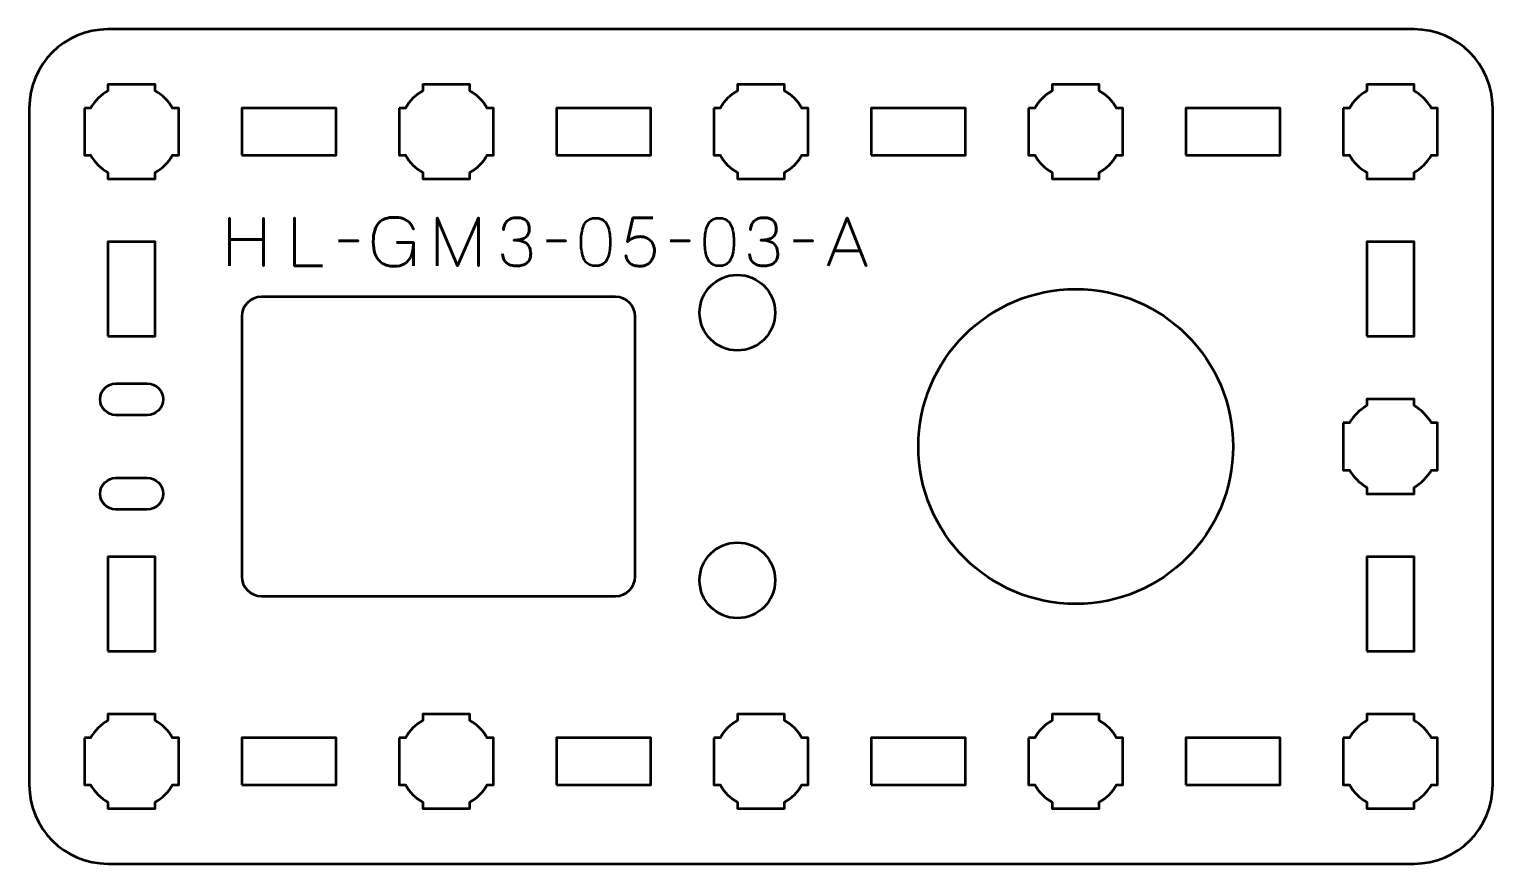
# Model space of a CAD drawing. Header units: centimetres. Extents: x -15.15 to -5.85, y -17.5 to -12.2.
import ezdxf

# ---------------------------------------------------------------- set-up
doc = ezdxf.new("R2010")
doc.units = ezdxf.units.CM
doc.header["$MEASUREMENT"] = 0
doc.layers.add('Layer 1', color=7, linetype='Continuous')

msp = doc.modelspace()

# ---------------------------------------------------------------- linework, layer by layer
at = {"layer": 'Layer 1', "lineweight": 53}
for points in [[(-13.8, -12.99998), (-13.2, -12.99998), (-13.2, -12.69998), (-13.8, -12.69998), (-13.8, -12.99998)], [(-11.8, -12.99998), (-11.2, -12.99998), (-11.2, -12.69998), (-11.8, -12.69998), (-11.8, -12.99998)], [(-9.8, -12.99998), (-9.2, -12.99998), (-9.2, -12.69998), (-9.8, -12.69998), (-9.8, -12.99998)], [(-7.8, -12.99998), (-7.2, -12.99998), (-7.2, -12.69998), (-7.8, -12.69998), (-7.8, -12.99998)], [(-14.65, -14.14998), (-14.35, -14.14998), (-14.35, -13.54998), (-14.65, -13.54998), (-14.65, -14.14998)], [(-6.65, -14.14998), (-6.35, -14.14998), (-6.35, -13.54998), (-6.65, -13.54998), (-6.65, -14.14998)], [(-14.65, -16.14998), (-14.35, -16.14998), (-14.35, -15.54998), (-14.65, -15.54998), (-14.65, -16.14998)], [(-6.65, -16.14998), (-6.35, -16.14998), (-6.35, -15.54998), (-6.65, -15.54998), (-6.65, -16.14998)], [(-13.8, -16.99998), (-13.2, -16.99998), (-13.2, -16.69998), (-13.8, -16.69998), (-13.8, -16.99998)], [(-11.8, -16.99998), (-11.2, -16.99998), (-11.2, -16.69998), (-11.8, -16.69998), (-11.8, -16.99998)], [(-9.8, -16.99998), (-9.2, -16.99998), (-9.2, -16.69998), (-9.8, -16.69998), (-9.8, -16.99998)], [(-7.8, -16.99998), (-7.2, -16.99998), (-7.2, -16.69998), (-7.8, -16.69998), (-7.8, -16.99998)]]:
    msp.add_lwpolyline(points, close=True, dxfattribs=at)
for centre, major_axis in [((-10.65004, -13.99998), (0, 0.24)), ((-8.5, -14.84998), (0, 1)), ((-10.65004, -15.69998), (0, 0.24))]:
    msp.add_ellipse(centre, major_axis=major_axis, ratio=1, dxfattribs=at)
for points, knots in [([(-15.15, -16.99998), (-15.15, -16.99998), (-15.15, -12.69998), (-15.15, -12.69998), (-15.15, -12.69998), (-15.15, -12.42389), (-14.92609, -12.19998), (-14.65, -12.19998), (-14.65, -12.19998), (-14.65, -12.19998), (-6.35, -12.19998), (-6.35, -12.19998), (-6.35, -12.19998), (-6.07391, -12.19998), (-5.85, -12.42389), (-5.85, -12.69998), (-5.85, -12.69998), (-5.85, -12.69998), (-5.85, -16.99998), (-5.85, -16.99998), (-5.85, -16.99998), (-5.85, -17.27607), (-6.07391, -17.49998), (-6.35, -17.49998), (-6.35, -17.49998), (-6.35, -17.49998), (-14.65, -17.49998), (-14.65, -17.49998), (-14.65, -17.49998), (-14.92609, -17.49998), (-15.15, -17.27607), (-15.15, -16.99998)], [0, 0, 0, 0, 0.125, 0.125, 0.125, 0.125, 0.25, 0.25, 0.25, 0.25, 0.375, 0.375, 0.375, 0.375, 0.5, 0.5, 0.5, 0.5, 0.625, 0.625, 0.625, 0.625, 0.75, 0.75, 0.75, 0.75, 0.875, 0.875, 0.875, 0.875, 1, 1, 1, 1]), ([(-14.8, -12.69998), (-14.8, -12.69998), (-14.75985, -12.69998), (-14.75985, -12.69998), (-14.75985, -12.69998), (-14.7335, -12.65445), (-14.69553, -12.61648), (-14.65, -12.59013), (-14.65, -12.59013), (-14.65, -12.59013), (-14.65, -12.54998), (-14.65, -12.54998), (-14.65, -12.54998), (-14.65, -12.54998), (-14.5, -12.54998), (-14.5, -12.54998), (-14.5, -12.54998), (-14.5, -12.54998), (-14.35, -12.54998), (-14.35, -12.54998), (-14.35, -12.54998), (-14.35, -12.54998), (-14.35, -12.59013), (-14.35, -12.59013), (-14.35, -12.59013), (-14.30447, -12.61648), (-14.2665, -12.65445), (-14.24015, -12.69998), (-14.24015, -12.69998), (-14.24015, -12.69998), (-14.2, -12.69998), (-14.2, -12.69998), (-14.2, -12.69998), (-14.2, -12.69998), (-14.2, -12.84998), (-14.2, -12.84998), (-14.2, -12.84998), (-14.2, -12.84998), (-14.2, -12.99998), (-14.2, -12.99998), (-14.2, -12.99998), (-14.2, -12.99998), (-14.24015, -12.99998), (-14.24015, -12.99998), (-14.24015, -12.99998), (-14.2665, -13.04551), (-14.30447, -13.08348), (-14.35, -13.10983), (-14.35, -13.10983), (-14.35, -13.10983), (-14.35, -13.14998), (-14.35, -13.14998), (-14.35, -13.14998), (-14.35, -13.14998), (-14.5, -13.14998), (-14.5, -13.14998), (-14.5, -13.14998), (-14.5, -13.14998), (-14.65, -13.14998), (-14.65, -13.14998), (-14.65, -13.14998), (-14.65, -13.14998), (-14.65, -13.10983), (-14.65, -13.10983), (-14.65, -13.10983), (-14.69553, -13.08348), (-14.7335, -13.04551), (-14.75985, -12.99998), (-14.75985, -12.99998), (-14.75985, -12.99998), (-14.8, -12.99998), (-14.8, -12.99998), (-14.8, -12.99998), (-14.8, -12.99998), (-14.8, -12.84998), (-14.8, -12.84998), (-14.8, -12.84998), (-14.8, -12.84998), (-14.8, -12.69998), (-14.8, -12.69998)], [0, 0, 0, 0, 0.05, 0.05, 0.05, 0.05, 0.1, 0.1, 0.1, 0.1, 0.15, 0.15, 0.15, 0.15, 0.2, 0.2, 0.2, 0.2, 0.25, 0.25, 0.25, 0.25, 0.3, 0.3, 0.3, 0.3, 0.35, 0.35, 0.35, 0.35, 0.4, 0.4, 0.4, 0.4, 0.45, 0.45, 0.45, 0.45, 0.5, 0.5, 0.5, 0.5, 0.55, 0.55, 0.55, 0.55, 0.6, 0.6, 0.6, 0.6, 0.65, 0.65, 0.65, 0.65, 0.7, 0.7, 0.7, 0.7, 0.75, 0.75, 0.75, 0.75, 0.8, 0.8, 0.8, 0.8, 0.85, 0.85, 0.85, 0.85, 0.9, 0.9, 0.9, 0.9, 0.95, 0.95, 0.95, 0.95, 1, 1, 1, 1]), ([(-12.8, -12.69998), (-12.8, -12.69998), (-12.75985, -12.69998), (-12.75985, -12.69998), (-12.75985, -12.69998), (-12.7335, -12.65445), (-12.69553, -12.61648), (-12.65, -12.59013), (-12.65, -12.59013), (-12.65, -12.59013), (-12.65, -12.54998), (-12.65, -12.54998), (-12.65, -12.54998), (-12.65, -12.54998), (-12.5, -12.54998), (-12.5, -12.54998), (-12.5, -12.54998), (-12.5, -12.54998), (-12.35, -12.54998), (-12.35, -12.54998), (-12.35, -12.54998), (-12.35, -12.54998), (-12.35, -12.59013), (-12.35, -12.59013), (-12.35, -12.59013), (-12.30447, -12.61648), (-12.2665, -12.65445), (-12.24015, -12.69998), (-12.24015, -12.69998), (-12.24015, -12.69998), (-12.2, -12.69998), (-12.2, -12.69998), (-12.2, -12.69998), (-12.2, -12.69998), (-12.2, -12.84998), (-12.2, -12.84998), (-12.2, -12.84998), (-12.2, -12.84998), (-12.2, -12.99998), (-12.2, -12.99998), (-12.2, -12.99998), (-12.2, -12.99998), (-12.24015, -12.99998), (-12.24015, -12.99998), (-12.24015, -12.99998), (-12.2665, -13.04551), (-12.30447, -13.08348), (-12.35, -13.10983), (-12.35, -13.10983), (-12.35, -13.10983), (-12.35, -13.14998), (-12.35, -13.14998), (-12.35, -13.14998), (-12.35, -13.14998), (-12.5, -13.14998), (-12.5, -13.14998), (-12.5, -13.14998), (-12.5, -13.14998), (-12.65, -13.14998), (-12.65, -13.14998), (-12.65, -13.14998), (-12.65, -13.14998), (-12.65, -13.10983), (-12.65, -13.10983), (-12.65, -13.10983), (-12.69553, -13.08348), (-12.7335, -13.04551), (-12.75985, -12.99998), (-12.75985, -12.99998), (-12.75985, -12.99998), (-12.8, -12.99998), (-12.8, -12.99998), (-12.8, -12.99998), (-12.8, -12.99998), (-12.8, -12.84998), (-12.8, -12.84998), (-12.8, -12.84998), (-12.8, -12.84998), (-12.8, -12.69998), (-12.8, -12.69998)], [0, 0, 0, 0, 0.05, 0.05, 0.05, 0.05, 0.1, 0.1, 0.1, 0.1, 0.15, 0.15, 0.15, 0.15, 0.2, 0.2, 0.2, 0.2, 0.25, 0.25, 0.25, 0.25, 0.3, 0.3, 0.3, 0.3, 0.35, 0.35, 0.35, 0.35, 0.4, 0.4, 0.4, 0.4, 0.45, 0.45, 0.45, 0.45, 0.5, 0.5, 0.5, 0.5, 0.55, 0.55, 0.55, 0.55, 0.6, 0.6, 0.6, 0.6, 0.65, 0.65, 0.65, 0.65, 0.7, 0.7, 0.7, 0.7, 0.75, 0.75, 0.75, 0.75, 0.8, 0.8, 0.8, 0.8, 0.85, 0.85, 0.85, 0.85, 0.9, 0.9, 0.9, 0.9, 0.95, 0.95, 0.95, 0.95, 1, 1, 1, 1]), ([(-10.8, -12.69998), (-10.8, -12.69998), (-10.75985, -12.69998), (-10.75985, -12.69998), (-10.75985, -12.69998), (-10.7335, -12.65445), (-10.69553, -12.61648), (-10.65, -12.59013), (-10.65, -12.59013), (-10.65, -12.59013), (-10.65, -12.54998), (-10.65, -12.54998), (-10.65, -12.54998), (-10.65, -12.54998), (-10.5, -12.54998), (-10.5, -12.54998), (-10.5, -12.54998), (-10.5, -12.54998), (-10.35, -12.54998), (-10.35, -12.54998), (-10.35, -12.54998), (-10.35, -12.54998), (-10.35, -12.59013), (-10.35, -12.59013), (-10.35, -12.59013), (-10.30447, -12.61648), (-10.2665, -12.65445), (-10.24015, -12.69998), (-10.24015, -12.69998), (-10.24015, -12.69998), (-10.2, -12.69998), (-10.2, -12.69998), (-10.2, -12.69998), (-10.2, -12.69998), (-10.2, -12.84998), (-10.2, -12.84998), (-10.2, -12.84998), (-10.2, -12.84998), (-10.2, -12.99998), (-10.2, -12.99998), (-10.2, -12.99998), (-10.2, -12.99998), (-10.24015, -12.99998), (-10.24015, -12.99998), (-10.24015, -12.99998), (-10.2665, -13.04551), (-10.30447, -13.08348), (-10.35, -13.10983), (-10.35, -13.10983), (-10.35, -13.10983), (-10.35, -13.14998), (-10.35, -13.14998), (-10.35, -13.14998), (-10.35, -13.14998), (-10.5, -13.14998), (-10.5, -13.14998), (-10.5, -13.14998), (-10.5, -13.14998), (-10.65, -13.14998), (-10.65, -13.14998), (-10.65, -13.14998), (-10.65, -13.14998), (-10.65, -13.10983), (-10.65, -13.10983), (-10.65, -13.10983), (-10.69553, -13.08348), (-10.7335, -13.04551), (-10.75985, -12.99998), (-10.75985, -12.99998), (-10.75985, -12.99998), (-10.8, -12.99998), (-10.8, -12.99998), (-10.8, -12.99998), (-10.8, -12.99998), (-10.8, -12.84998), (-10.8, -12.84998), (-10.8, -12.84998), (-10.8, -12.84998), (-10.8, -12.69998), (-10.8, -12.69998)], [0, 0, 0, 0, 0.05, 0.05, 0.05, 0.05, 0.1, 0.1, 0.1, 0.1, 0.15, 0.15, 0.15, 0.15, 0.2, 0.2, 0.2, 0.2, 0.25, 0.25, 0.25, 0.25, 0.3, 0.3, 0.3, 0.3, 0.35, 0.35, 0.35, 0.35, 0.4, 0.4, 0.4, 0.4, 0.45, 0.45, 0.45, 0.45, 0.5, 0.5, 0.5, 0.5, 0.55, 0.55, 0.55, 0.55, 0.6, 0.6, 0.6, 0.6, 0.65, 0.65, 0.65, 0.65, 0.7, 0.7, 0.7, 0.7, 0.75, 0.75, 0.75, 0.75, 0.8, 0.8, 0.8, 0.8, 0.85, 0.85, 0.85, 0.85, 0.9, 0.9, 0.9, 0.9, 0.95, 0.95, 0.95, 0.95, 1, 1, 1, 1]), ([(-8.8, -12.69998), (-8.8, -12.69998), (-8.75985, -12.69998), (-8.75985, -12.69998), (-8.75985, -12.69998), (-8.7335, -12.65445), (-8.69553, -12.61648), (-8.65, -12.59013), (-8.65, -12.59013), (-8.65, -12.59013), (-8.65, -12.54998), (-8.65, -12.54998), (-8.65, -12.54998), (-8.65, -12.54998), (-8.5, -12.54998), (-8.5, -12.54998), (-8.5, -12.54998), (-8.5, -12.54998), (-8.35, -12.54998), (-8.35, -12.54998), (-8.35, -12.54998), (-8.35, -12.54998), (-8.35, -12.59013), (-8.35, -12.59013), (-8.35, -12.59013), (-8.30447, -12.61648), (-8.2665, -12.65445), (-8.24015, -12.69998), (-8.24015, -12.69998), (-8.24015, -12.69998), (-8.2, -12.69998), (-8.2, -12.69998), (-8.2, -12.69998), (-8.2, -12.69998), (-8.2, -12.84998), (-8.2, -12.84998), (-8.2, -12.84998), (-8.2, -12.84998), (-8.2, -12.99998), (-8.2, -12.99998), (-8.2, -12.99998), (-8.2, -12.99998), (-8.24015, -12.99998), (-8.24015, -12.99998), (-8.24015, -12.99998), (-8.2665, -13.04551), (-8.30447, -13.08348), (-8.35, -13.10983), (-8.35, -13.10983), (-8.35, -13.10983), (-8.35, -13.14998), (-8.35, -13.14998), (-8.35, -13.14998), (-8.35, -13.14998), (-8.5, -13.14998), (-8.5, -13.14998), (-8.5, -13.14998), (-8.5, -13.14998), (-8.65, -13.14998), (-8.65, -13.14998), (-8.65, -13.14998), (-8.65, -13.14998), (-8.65, -13.10983), (-8.65, -13.10983), (-8.65, -13.10983), (-8.69553, -13.08348), (-8.7335, -13.04551), (-8.75985, -12.99998), (-8.75985, -12.99998), (-8.75985, -12.99998), (-8.8, -12.99998), (-8.8, -12.99998), (-8.8, -12.99998), (-8.8, -12.99998), (-8.8, -12.84998), (-8.8, -12.84998), (-8.8, -12.84998), (-8.8, -12.84998), (-8.8, -12.69998), (-8.8, -12.69998)], [0, 0, 0, 0, 0.05, 0.05, 0.05, 0.05, 0.1, 0.1, 0.1, 0.1, 0.15, 0.15, 0.15, 0.15, 0.2, 0.2, 0.2, 0.2, 0.25, 0.25, 0.25, 0.25, 0.3, 0.3, 0.3, 0.3, 0.35, 0.35, 0.35, 0.35, 0.4, 0.4, 0.4, 0.4, 0.45, 0.45, 0.45, 0.45, 0.5, 0.5, 0.5, 0.5, 0.55, 0.55, 0.55, 0.55, 0.6, 0.6, 0.6, 0.6, 0.65, 0.65, 0.65, 0.65, 0.7, 0.7, 0.7, 0.7, 0.75, 0.75, 0.75, 0.75, 0.8, 0.8, 0.8, 0.8, 0.85, 0.85, 0.85, 0.85, 0.9, 0.9, 0.9, 0.9, 0.95, 0.95, 0.95, 0.95, 1, 1, 1, 1]), ([(-6.8, -12.69998), (-6.8, -12.69998), (-6.75985, -12.69998), (-6.75985, -12.69998), (-6.75985, -12.69998), (-6.7335, -12.65445), (-6.69553, -12.61648), (-6.65, -12.59013), (-6.65, -12.59013), (-6.65, -12.59013), (-6.65, -12.54998), (-6.65, -12.54998), (-6.65, -12.54998), (-6.65, -12.54998), (-6.5, -12.54998), (-6.5, -12.54998), (-6.5, -12.54998), (-6.5, -12.54998), (-6.35, -12.54998), (-6.35, -12.54998), (-6.35, -12.54998), (-6.35, -12.54998), (-6.35, -12.59013), (-6.35, -12.59013), (-6.35, -12.59013), (-6.30447, -12.61648), (-6.2665, -12.65445), (-6.24015, -12.69998), (-6.24015, -12.69998), (-6.24015, -12.69998), (-6.2, -12.69998), (-6.2, -12.69998), (-6.2, -12.69998), (-6.2, -12.69998), (-6.2, -12.84998), (-6.2, -12.84998), (-6.2, -12.84998), (-6.2, -12.84998), (-6.2, -12.99998), (-6.2, -12.99998), (-6.2, -12.99998), (-6.2, -12.99998), (-6.24015, -12.99998), (-6.24015, -12.99998), (-6.24015, -12.99998), (-6.2665, -13.04551), (-6.30447, -13.08348), (-6.35, -13.10983), (-6.35, -13.10983), (-6.35, -13.10983), (-6.35, -13.14998), (-6.35, -13.14998), (-6.35, -13.14998), (-6.35, -13.14998), (-6.5, -13.14998), (-6.5, -13.14998), (-6.5, -13.14998), (-6.5, -13.14998), (-6.65, -13.14998), (-6.65, -13.14998), (-6.65, -13.14998), (-6.65, -13.14998), (-6.65, -13.10983), (-6.65, -13.10983), (-6.65, -13.10983), (-6.69553, -13.08348), (-6.7335, -13.04551), (-6.75985, -12.99998), (-6.75985, -12.99998), (-6.75985, -12.99998), (-6.8, -12.99998), (-6.8, -12.99998), (-6.8, -12.99998), (-6.8, -12.99998), (-6.8, -12.84998), (-6.8, -12.84998), (-6.8, -12.84998), (-6.8, -12.84998), (-6.8, -12.69998), (-6.8, -12.69998)], [0, 0, 0, 0, 0.05, 0.05, 0.05, 0.05, 0.1, 0.1, 0.1, 0.1, 0.15, 0.15, 0.15, 0.15, 0.2, 0.2, 0.2, 0.2, 0.25, 0.25, 0.25, 0.25, 0.3, 0.3, 0.3, 0.3, 0.35, 0.35, 0.35, 0.35, 0.4, 0.4, 0.4, 0.4, 0.45, 0.45, 0.45, 0.45, 0.5, 0.5, 0.5, 0.5, 0.55, 0.55, 0.55, 0.55, 0.6, 0.6, 0.6, 0.6, 0.65, 0.65, 0.65, 0.65, 0.7, 0.7, 0.7, 0.7, 0.75, 0.75, 0.75, 0.75, 0.8, 0.8, 0.8, 0.8, 0.85, 0.85, 0.85, 0.85, 0.9, 0.9, 0.9, 0.9, 0.95, 0.95, 0.95, 0.95, 1, 1, 1, 1]), ([(-13.8, -15.67498), (-13.8, -15.67498), (-13.8, -14.02498), (-13.8, -14.02498), (-13.8, -14.02498), (-13.8, -13.95596), (-13.74402, -13.89998), (-13.675, -13.89998), (-13.675, -13.89998), (-13.675, -13.89998), (-11.425, -13.89998), (-11.425, -13.89998), (-11.425, -13.89998), (-11.35598, -13.89998), (-11.3, -13.95596), (-11.3, -14.02498), (-11.3, -14.02498), (-11.3, -14.02498), (-11.3, -15.67498), (-11.3, -15.67498), (-11.3, -15.67498), (-11.3, -15.744), (-11.35598, -15.79998), (-11.425, -15.79998), (-11.425, -15.79998), (-11.425, -15.79998), (-13.675, -15.79998), (-13.675, -15.79998), (-13.675, -15.79998), (-13.74402, -15.79998), (-13.8, -15.744), (-13.8, -15.67498)], [0, 0, 0, 0, 0.125, 0.125, 0.125, 0.125, 0.25, 0.25, 0.25, 0.25, 0.375, 0.375, 0.375, 0.375, 0.5, 0.5, 0.5, 0.5, 0.625, 0.625, 0.625, 0.625, 0.75, 0.75, 0.75, 0.75, 0.875, 0.875, 0.875, 0.875, 1, 1, 1, 1]), ([(-14.4, -14.64998), (-14.34478, -14.64998), (-14.3, -14.6052), (-14.3, -14.54999), (-14.3, -14.54999), (-14.3, -14.49477), (-14.34478, -14.44998), (-14.4, -14.44998), (-14.4, -14.44998), (-14.4, -14.44998), (-14.6, -14.44998), (-14.6, -14.44998), (-14.6, -14.44998), (-14.65521, -14.44998), (-14.7, -14.49477), (-14.7, -14.54999), (-14.7, -14.54999), (-14.7, -14.6052), (-14.65521, -14.64998), (-14.6, -14.64998), (-14.6, -14.64998), (-14.6, -14.64998), (-14.4, -14.64998), (-14.4, -14.64998)], [0, 0, 0, 0, 0.1666667, 0.1666667, 0.1666667, 0.1666667, 0.3333333, 0.3333333, 0.3333333, 0.3333333, 0.5, 0.5, 0.5, 0.5, 0.6666667, 0.6666667, 0.6666667, 0.6666667, 0.8333333, 0.8333333, 0.8333333, 0.8333333, 1, 1, 1, 1]), ([(-6.8, -14.69998), (-6.8, -14.69998), (-6.75985, -14.69998), (-6.75985, -14.69998), (-6.75985, -14.69998), (-6.7335, -14.65445), (-6.69553, -14.61648), (-6.65, -14.59013), (-6.65, -14.59013), (-6.65, -14.59013), (-6.65, -14.54998), (-6.65, -14.54998), (-6.65, -14.54998), (-6.65, -14.54998), (-6.5, -14.54998), (-6.5, -14.54998), (-6.5, -14.54998), (-6.5, -14.54998), (-6.35, -14.54998), (-6.35, -14.54998), (-6.35, -14.54998), (-6.35, -14.54998), (-6.35, -14.59013), (-6.35, -14.59013), (-6.35, -14.59013), (-6.30447, -14.61648), (-6.2665, -14.65445), (-6.24015, -14.69998), (-6.24015, -14.69998), (-6.24015, -14.69998), (-6.2, -14.69998), (-6.2, -14.69998), (-6.2, -14.69998), (-6.2, -14.69998), (-6.2, -14.84998), (-6.2, -14.84998), (-6.2, -14.84998), (-6.2, -14.84998), (-6.2, -14.99998), (-6.2, -14.99998), (-6.2, -14.99998), (-6.2, -14.99998), (-6.24015, -14.99998), (-6.24015, -14.99998), (-6.24015, -14.99998), (-6.2665, -15.04551), (-6.30447, -15.08348), (-6.35, -15.10983), (-6.35, -15.10983), (-6.35, -15.10983), (-6.35, -15.14998), (-6.35, -15.14998), (-6.35, -15.14998), (-6.35, -15.14998), (-6.5, -15.14998), (-6.5, -15.14998), (-6.5, -15.14998), (-6.5, -15.14998), (-6.65, -15.14998), (-6.65, -15.14998), (-6.65, -15.14998), (-6.65, -15.14998), (-6.65, -15.10983), (-6.65, -15.10983), (-6.65, -15.10983), (-6.69553, -15.08348), (-6.7335, -15.04551), (-6.75985, -14.99998), (-6.75985, -14.99998), (-6.75985, -14.99998), (-6.8, -14.99998), (-6.8, -14.99998), (-6.8, -14.99998), (-6.8, -14.99998), (-6.8, -14.84998), (-6.8, -14.84998), (-6.8, -14.84998), (-6.8, -14.84998), (-6.8, -14.69998), (-6.8, -14.69998)], [0, 0, 0, 0, 0.05, 0.05, 0.05, 0.05, 0.1, 0.1, 0.1, 0.1, 0.15, 0.15, 0.15, 0.15, 0.2, 0.2, 0.2, 0.2, 0.25, 0.25, 0.25, 0.25, 0.3, 0.3, 0.3, 0.3, 0.35, 0.35, 0.35, 0.35, 0.4, 0.4, 0.4, 0.4, 0.45, 0.45, 0.45, 0.45, 0.5, 0.5, 0.5, 0.5, 0.55, 0.55, 0.55, 0.55, 0.6, 0.6, 0.6, 0.6, 0.65, 0.65, 0.65, 0.65, 0.7, 0.7, 0.7, 0.7, 0.75, 0.75, 0.75, 0.75, 0.8, 0.8, 0.8, 0.8, 0.85, 0.85, 0.85, 0.85, 0.9, 0.9, 0.9, 0.9, 0.95, 0.95, 0.95, 0.95, 1, 1, 1, 1]), ([(-14.4, -15.24998), (-14.34478, -15.24998), (-14.3, -15.2052), (-14.3, -15.14999), (-14.3, -15.14999), (-14.3, -15.09477), (-14.34478, -15.04998), (-14.4, -15.04998), (-14.4, -15.04998), (-14.4, -15.04998), (-14.6, -15.04998), (-14.6, -15.04998), (-14.6, -15.04998), (-14.65521, -15.04998), (-14.7, -15.09477), (-14.7, -15.14999), (-14.7, -15.14999), (-14.7, -15.2052), (-14.65521, -15.24998), (-14.6, -15.24998), (-14.6, -15.24998), (-14.6, -15.24998), (-14.4, -15.24998), (-14.4, -15.24998)], [0, 0, 0, 0, 0.1666667, 0.1666667, 0.1666667, 0.1666667, 0.3333333, 0.3333333, 0.3333333, 0.3333333, 0.5, 0.5, 0.5, 0.5, 0.6666667, 0.6666667, 0.6666667, 0.6666667, 0.8333333, 0.8333333, 0.8333333, 0.8333333, 1, 1, 1, 1]), ([(-14.8, -16.69998), (-14.8, -16.69998), (-14.75985, -16.69998), (-14.75985, -16.69998), (-14.75985, -16.69998), (-14.7335, -16.65445), (-14.69553, -16.61648), (-14.65, -16.59013), (-14.65, -16.59013), (-14.65, -16.59013), (-14.65, -16.54998), (-14.65, -16.54998), (-14.65, -16.54998), (-14.65, -16.54998), (-14.5, -16.54998), (-14.5, -16.54998), (-14.5, -16.54998), (-14.5, -16.54998), (-14.35, -16.54998), (-14.35, -16.54998), (-14.35, -16.54998), (-14.35, -16.54998), (-14.35, -16.59013), (-14.35, -16.59013), (-14.35, -16.59013), (-14.30447, -16.61648), (-14.2665, -16.65445), (-14.24015, -16.69998), (-14.24015, -16.69998), (-14.24015, -16.69998), (-14.2, -16.69998), (-14.2, -16.69998), (-14.2, -16.69998), (-14.2, -16.69998), (-14.2, -16.84998), (-14.2, -16.84998), (-14.2, -16.84998), (-14.2, -16.84998), (-14.2, -16.99998), (-14.2, -16.99998), (-14.2, -16.99998), (-14.2, -16.99998), (-14.24015, -16.99998), (-14.24015, -16.99998), (-14.24015, -16.99998), (-14.2665, -17.04551), (-14.30447, -17.08348), (-14.35, -17.10983), (-14.35, -17.10983), (-14.35, -17.10983), (-14.35, -17.14998), (-14.35, -17.14998), (-14.35, -17.14998), (-14.35, -17.14998), (-14.5, -17.14998), (-14.5, -17.14998), (-14.5, -17.14998), (-14.5, -17.14998), (-14.65, -17.14998), (-14.65, -17.14998), (-14.65, -17.14998), (-14.65, -17.14998), (-14.65, -17.10983), (-14.65, -17.10983), (-14.65, -17.10983), (-14.69553, -17.08348), (-14.7335, -17.04551), (-14.75985, -16.99998), (-14.75985, -16.99998), (-14.75985, -16.99998), (-14.8, -16.99998), (-14.8, -16.99998), (-14.8, -16.99998), (-14.8, -16.99998), (-14.8, -16.84998), (-14.8, -16.84998), (-14.8, -16.84998), (-14.8, -16.84998), (-14.8, -16.69998), (-14.8, -16.69998)], [0, 0, 0, 0, 0.05, 0.05, 0.05, 0.05, 0.1, 0.1, 0.1, 0.1, 0.15, 0.15, 0.15, 0.15, 0.2, 0.2, 0.2, 0.2, 0.25, 0.25, 0.25, 0.25, 0.3, 0.3, 0.3, 0.3, 0.35, 0.35, 0.35, 0.35, 0.4, 0.4, 0.4, 0.4, 0.45, 0.45, 0.45, 0.45, 0.5, 0.5, 0.5, 0.5, 0.55, 0.55, 0.55, 0.55, 0.6, 0.6, 0.6, 0.6, 0.65, 0.65, 0.65, 0.65, 0.7, 0.7, 0.7, 0.7, 0.75, 0.75, 0.75, 0.75, 0.8, 0.8, 0.8, 0.8, 0.85, 0.85, 0.85, 0.85, 0.9, 0.9, 0.9, 0.9, 0.95, 0.95, 0.95, 0.95, 1, 1, 1, 1]), ([(-12.8, -16.69998), (-12.8, -16.69998), (-12.75985, -16.69998), (-12.75985, -16.69998), (-12.75985, -16.69998), (-12.7335, -16.65445), (-12.69553, -16.61648), (-12.65, -16.59013), (-12.65, -16.59013), (-12.65, -16.59013), (-12.65, -16.54998), (-12.65, -16.54998), (-12.65, -16.54998), (-12.65, -16.54998), (-12.5, -16.54998), (-12.5, -16.54998), (-12.5, -16.54998), (-12.5, -16.54998), (-12.35, -16.54998), (-12.35, -16.54998), (-12.35, -16.54998), (-12.35, -16.54998), (-12.35, -16.59013), (-12.35, -16.59013), (-12.35, -16.59013), (-12.30447, -16.61648), (-12.2665, -16.65445), (-12.24015, -16.69998), (-12.24015, -16.69998), (-12.24015, -16.69998), (-12.2, -16.69998), (-12.2, -16.69998), (-12.2, -16.69998), (-12.2, -16.69998), (-12.2, -16.84998), (-12.2, -16.84998), (-12.2, -16.84998), (-12.2, -16.84998), (-12.2, -16.99998), (-12.2, -16.99998), (-12.2, -16.99998), (-12.2, -16.99998), (-12.24015, -16.99998), (-12.24015, -16.99998), (-12.24015, -16.99998), (-12.2665, -17.04551), (-12.30447, -17.08348), (-12.35, -17.10983), (-12.35, -17.10983), (-12.35, -17.10983), (-12.35, -17.14998), (-12.35, -17.14998), (-12.35, -17.14998), (-12.35, -17.14998), (-12.5, -17.14998), (-12.5, -17.14998), (-12.5, -17.14998), (-12.5, -17.14998), (-12.65, -17.14998), (-12.65, -17.14998), (-12.65, -17.14998), (-12.65, -17.14998), (-12.65, -17.10983), (-12.65, -17.10983), (-12.65, -17.10983), (-12.69553, -17.08348), (-12.7335, -17.04551), (-12.75985, -16.99998), (-12.75985, -16.99998), (-12.75985, -16.99998), (-12.8, -16.99998), (-12.8, -16.99998), (-12.8, -16.99998), (-12.8, -16.99998), (-12.8, -16.84998), (-12.8, -16.84998), (-12.8, -16.84998), (-12.8, -16.84998), (-12.8, -16.69998), (-12.8, -16.69998)], [0, 0, 0, 0, 0.05, 0.05, 0.05, 0.05, 0.1, 0.1, 0.1, 0.1, 0.15, 0.15, 0.15, 0.15, 0.2, 0.2, 0.2, 0.2, 0.25, 0.25, 0.25, 0.25, 0.3, 0.3, 0.3, 0.3, 0.35, 0.35, 0.35, 0.35, 0.4, 0.4, 0.4, 0.4, 0.45, 0.45, 0.45, 0.45, 0.5, 0.5, 0.5, 0.5, 0.55, 0.55, 0.55, 0.55, 0.6, 0.6, 0.6, 0.6, 0.65, 0.65, 0.65, 0.65, 0.7, 0.7, 0.7, 0.7, 0.75, 0.75, 0.75, 0.75, 0.8, 0.8, 0.8, 0.8, 0.85, 0.85, 0.85, 0.85, 0.9, 0.9, 0.9, 0.9, 0.95, 0.95, 0.95, 0.95, 1, 1, 1, 1]), ([(-10.8, -16.69998), (-10.8, -16.69998), (-10.75985, -16.69998), (-10.75985, -16.69998), (-10.75985, -16.69998), (-10.7335, -16.65445), (-10.69553, -16.61648), (-10.65, -16.59013), (-10.65, -16.59013), (-10.65, -16.59013), (-10.65, -16.54998), (-10.65, -16.54998), (-10.65, -16.54998), (-10.65, -16.54998), (-10.5, -16.54998), (-10.5, -16.54998), (-10.5, -16.54998), (-10.5, -16.54998), (-10.35, -16.54998), (-10.35, -16.54998), (-10.35, -16.54998), (-10.35, -16.54998), (-10.35, -16.59013), (-10.35, -16.59013), (-10.35, -16.59013), (-10.30447, -16.61648), (-10.2665, -16.65445), (-10.24015, -16.69998), (-10.24015, -16.69998), (-10.24015, -16.69998), (-10.2, -16.69998), (-10.2, -16.69998), (-10.2, -16.69998), (-10.2, -16.69998), (-10.2, -16.84998), (-10.2, -16.84998), (-10.2, -16.84998), (-10.2, -16.84998), (-10.2, -16.99998), (-10.2, -16.99998), (-10.2, -16.99998), (-10.2, -16.99998), (-10.24015, -16.99998), (-10.24015, -16.99998), (-10.24015, -16.99998), (-10.2665, -17.04551), (-10.30447, -17.08348), (-10.35, -17.10983), (-10.35, -17.10983), (-10.35, -17.10983), (-10.35, -17.14998), (-10.35, -17.14998), (-10.35, -17.14998), (-10.35, -17.14998), (-10.5, -17.14998), (-10.5, -17.14998), (-10.5, -17.14998), (-10.5, -17.14998), (-10.65, -17.14998), (-10.65, -17.14998), (-10.65, -17.14998), (-10.65, -17.14998), (-10.65, -17.10983), (-10.65, -17.10983), (-10.65, -17.10983), (-10.69553, -17.08348), (-10.7335, -17.04551), (-10.75985, -16.99998), (-10.75985, -16.99998), (-10.75985, -16.99998), (-10.8, -16.99998), (-10.8, -16.99998), (-10.8, -16.99998), (-10.8, -16.99998), (-10.8, -16.84998), (-10.8, -16.84998), (-10.8, -16.84998), (-10.8, -16.84998), (-10.8, -16.69998), (-10.8, -16.69998)], [0, 0, 0, 0, 0.05, 0.05, 0.05, 0.05, 0.1, 0.1, 0.1, 0.1, 0.15, 0.15, 0.15, 0.15, 0.2, 0.2, 0.2, 0.2, 0.25, 0.25, 0.25, 0.25, 0.3, 0.3, 0.3, 0.3, 0.35, 0.35, 0.35, 0.35, 0.4, 0.4, 0.4, 0.4, 0.45, 0.45, 0.45, 0.45, 0.5, 0.5, 0.5, 0.5, 0.55, 0.55, 0.55, 0.55, 0.6, 0.6, 0.6, 0.6, 0.65, 0.65, 0.65, 0.65, 0.7, 0.7, 0.7, 0.7, 0.75, 0.75, 0.75, 0.75, 0.8, 0.8, 0.8, 0.8, 0.85, 0.85, 0.85, 0.85, 0.9, 0.9, 0.9, 0.9, 0.95, 0.95, 0.95, 0.95, 1, 1, 1, 1]), ([(-8.8, -16.69998), (-8.8, -16.69998), (-8.75985, -16.69998), (-8.75985, -16.69998), (-8.75985, -16.69998), (-8.7335, -16.65445), (-8.69553, -16.61648), (-8.65, -16.59013), (-8.65, -16.59013), (-8.65, -16.59013), (-8.65, -16.54998), (-8.65, -16.54998), (-8.65, -16.54998), (-8.65, -16.54998), (-8.5, -16.54998), (-8.5, -16.54998), (-8.5, -16.54998), (-8.5, -16.54998), (-8.35, -16.54998), (-8.35, -16.54998), (-8.35, -16.54998), (-8.35, -16.54998), (-8.35, -16.59013), (-8.35, -16.59013), (-8.35, -16.59013), (-8.30447, -16.61648), (-8.2665, -16.65445), (-8.24015, -16.69998), (-8.24015, -16.69998), (-8.24015, -16.69998), (-8.2, -16.69998), (-8.2, -16.69998), (-8.2, -16.69998), (-8.2, -16.69998), (-8.2, -16.84998), (-8.2, -16.84998), (-8.2, -16.84998), (-8.2, -16.84998), (-8.2, -16.99998), (-8.2, -16.99998), (-8.2, -16.99998), (-8.2, -16.99998), (-8.24015, -16.99998), (-8.24015, -16.99998), (-8.24015, -16.99998), (-8.2665, -17.04551), (-8.30447, -17.08348), (-8.35, -17.10983), (-8.35, -17.10983), (-8.35, -17.10983), (-8.35, -17.14998), (-8.35, -17.14998), (-8.35, -17.14998), (-8.35, -17.14998), (-8.5, -17.14998), (-8.5, -17.14998), (-8.5, -17.14998), (-8.5, -17.14998), (-8.65, -17.14998), (-8.65, -17.14998), (-8.65, -17.14998), (-8.65, -17.14998), (-8.65, -17.10983), (-8.65, -17.10983), (-8.65, -17.10983), (-8.69553, -17.08348), (-8.7335, -17.04551), (-8.75985, -16.99998), (-8.75985, -16.99998), (-8.75985, -16.99998), (-8.8, -16.99998), (-8.8, -16.99998), (-8.8, -16.99998), (-8.8, -16.99998), (-8.8, -16.84998), (-8.8, -16.84998), (-8.8, -16.84998), (-8.8, -16.84998), (-8.8, -16.69998), (-8.8, -16.69998)], [0, 0, 0, 0, 0.05, 0.05, 0.05, 0.05, 0.1, 0.1, 0.1, 0.1, 0.15, 0.15, 0.15, 0.15, 0.2, 0.2, 0.2, 0.2, 0.25, 0.25, 0.25, 0.25, 0.3, 0.3, 0.3, 0.3, 0.35, 0.35, 0.35, 0.35, 0.4, 0.4, 0.4, 0.4, 0.45, 0.45, 0.45, 0.45, 0.5, 0.5, 0.5, 0.5, 0.55, 0.55, 0.55, 0.55, 0.6, 0.6, 0.6, 0.6, 0.65, 0.65, 0.65, 0.65, 0.7, 0.7, 0.7, 0.7, 0.75, 0.75, 0.75, 0.75, 0.8, 0.8, 0.8, 0.8, 0.85, 0.85, 0.85, 0.85, 0.9, 0.9, 0.9, 0.9, 0.95, 0.95, 0.95, 0.95, 1, 1, 1, 1]), ([(-6.8, -16.69998), (-6.8, -16.69998), (-6.75985, -16.69998), (-6.75985, -16.69998), (-6.75985, -16.69998), (-6.7335, -16.65445), (-6.69553, -16.61648), (-6.65, -16.59013), (-6.65, -16.59013), (-6.65, -16.59013), (-6.65, -16.54998), (-6.65, -16.54998), (-6.65, -16.54998), (-6.65, -16.54998), (-6.5, -16.54998), (-6.5, -16.54998), (-6.5, -16.54998), (-6.5, -16.54998), (-6.35, -16.54998), (-6.35, -16.54998), (-6.35, -16.54998), (-6.35, -16.54998), (-6.35, -16.59013), (-6.35, -16.59013), (-6.35, -16.59013), (-6.30447, -16.61648), (-6.2665, -16.65445), (-6.24015, -16.69998), (-6.24015, -16.69998), (-6.24015, -16.69998), (-6.2, -16.69998), (-6.2, -16.69998), (-6.2, -16.69998), (-6.2, -16.69998), (-6.2, -16.84998), (-6.2, -16.84998), (-6.2, -16.84998), (-6.2, -16.84998), (-6.2, -16.99998), (-6.2, -16.99998), (-6.2, -16.99998), (-6.2, -16.99998), (-6.24015, -16.99998), (-6.24015, -16.99998), (-6.24015, -16.99998), (-6.2665, -17.04551), (-6.30447, -17.08348), (-6.35, -17.10983), (-6.35, -17.10983), (-6.35, -17.10983), (-6.35, -17.14998), (-6.35, -17.14998), (-6.35, -17.14998), (-6.35, -17.14998), (-6.5, -17.14998), (-6.5, -17.14998), (-6.5, -17.14998), (-6.5, -17.14998), (-6.65, -17.14998), (-6.65, -17.14998), (-6.65, -17.14998), (-6.65, -17.14998), (-6.65, -17.10983), (-6.65, -17.10983), (-6.65, -17.10983), (-6.69553, -17.08348), (-6.7335, -17.04551), (-6.75985, -16.99998), (-6.75985, -16.99998), (-6.75985, -16.99998), (-6.8, -16.99998), (-6.8, -16.99998), (-6.8, -16.99998), (-6.8, -16.99998), (-6.8, -16.84998), (-6.8, -16.84998), (-6.8, -16.84998), (-6.8, -16.84998), (-6.8, -16.69998), (-6.8, -16.69998)], [0, 0, 0, 0, 0.05, 0.05, 0.05, 0.05, 0.1, 0.1, 0.1, 0.1, 0.15, 0.15, 0.15, 0.15, 0.2, 0.2, 0.2, 0.2, 0.25, 0.25, 0.25, 0.25, 0.3, 0.3, 0.3, 0.3, 0.35, 0.35, 0.35, 0.35, 0.4, 0.4, 0.4, 0.4, 0.45, 0.45, 0.45, 0.45, 0.5, 0.5, 0.5, 0.5, 0.55, 0.55, 0.55, 0.55, 0.6, 0.6, 0.6, 0.6, 0.65, 0.65, 0.65, 0.65, 0.7, 0.7, 0.7, 0.7, 0.75, 0.75, 0.75, 0.75, 0.8, 0.8, 0.8, 0.8, 0.85, 0.85, 0.85, 0.85, 0.9, 0.9, 0.9, 0.9, 0.95, 0.95, 0.95, 0.95, 1, 1, 1, 1])]:
    msp.add_open_spline(points, degree=3, knots=knots, dxfattribs=at)
at = {"layer": 'Layer 1', "color": 5, "lineweight": 53}
for points, knots in [([(-13.87758, -13.70344), (-13.87758, -13.70344), (-13.87758, -13.53453), (-13.87758, -13.53453), (-13.87758, -13.53453), (-13.87758, -13.53453), (-13.66211, -13.53453), (-13.66211, -13.53453), (-13.66211, -13.53453), (-13.66211, -13.53453), (-13.66211, -13.70344), (-13.66211, -13.70344), (-13.66211, -13.70344), (-13.66211, -13.70344), (-13.66211, -13.39864), (-13.66211, -13.39864), (-13.66211, -13.39864), (-13.66211, -13.39864), (-13.66211, -13.53453), (-13.66211, -13.53453), (-13.66211, -13.53453), (-13.66211, -13.53453), (-13.87758, -13.53453), (-13.87758, -13.53453), (-13.87758, -13.53453), (-13.87758, -13.53453), (-13.87758, -13.39864), (-13.87758, -13.39864), (-13.87758, -13.39864), (-13.87758, -13.39864), (-13.87758, -13.70344), (-13.87758, -13.70344)], [0, 0, 0, 0, 0.125, 0.125, 0.125, 0.125, 0.25, 0.25, 0.25, 0.25, 0.375, 0.375, 0.375, 0.375, 0.5, 0.5, 0.5, 0.5, 0.625, 0.625, 0.625, 0.625, 0.75, 0.75, 0.75, 0.75, 0.875, 0.875, 0.875, 0.875, 1, 1, 1, 1]), ([(-13.28619, -13.70344), (-13.28619, -13.70344), (-13.46441, -13.70344), (-13.46441, -13.70344), (-13.46441, -13.70344), (-13.46441, -13.70344), (-13.46441, -13.39822), (-13.46441, -13.39822), (-13.46441, -13.39822), (-13.46441, -13.39822), (-13.46441, -13.70344), (-13.46441, -13.70344), (-13.46441, -13.70344), (-13.46441, -13.70344), (-13.28619, -13.70344), (-13.28619, -13.70344)], [0, 0, 0, 0, 0.25, 0.25, 0.25, 0.25, 0.5, 0.5, 0.5, 0.5, 0.75, 0.75, 0.75, 0.75, 1, 1, 1, 1]), ([(-12.81714, -13.55527), (-12.81714, -13.55527), (-12.70835, -13.55527), (-12.70835, -13.55527), (-12.70835, -13.55527), (-12.70849, -13.58992), (-12.71343, -13.61835), (-12.72331, -13.6405), (-12.72331, -13.6405), (-12.73318, -13.66273), (-12.74715, -13.6791), (-12.76536, -13.68975), (-12.76536, -13.68975), (-12.78356, -13.70034), (-12.80515, -13.70563), (-12.83027, -13.70556), (-12.83027, -13.70556), (-12.84911, -13.70563), (-12.8666, -13.70302), (-12.88276, -13.69758), (-12.88276, -13.69758), (-12.89892, -13.69222), (-12.9131, -13.68347), (-12.92524, -13.67141), (-12.92524, -13.67141), (-12.93737, -13.65934), (-12.9469, -13.6434), (-12.95367, -13.62357), (-12.95367, -13.62357), (-12.96044, -13.60375), (-12.9639, -13.5794), (-12.96404, -13.55062), (-12.96404, -13.55062), (-12.96397, -13.52169), (-12.96094, -13.49728), (-12.95494, -13.47724), (-12.95494, -13.47724), (-12.94887, -13.45727), (-12.94012, -13.44119), (-12.92855, -13.42898), (-12.92855, -13.42898), (-12.91705, -13.41685), (-12.90301, -13.40803), (-12.8865, -13.40252), (-12.8865, -13.40252), (-12.86999, -13.39702), (-12.85129, -13.39434), (-12.83027, -13.39441), (-12.83027, -13.39441), (-12.8103, -13.39434), (-12.79238, -13.39681), (-12.77643, -13.40182), (-12.77643, -13.40182), (-12.76049, -13.40683), (-12.7468, -13.41487), (-12.73537, -13.42595), (-12.73537, -13.42595), (-12.72387, -13.43702), (-12.71491, -13.45163), (-12.70835, -13.46976), (-12.70835, -13.46976), (-12.71491, -13.45163), (-12.72387, -13.43702), (-12.73537, -13.42595), (-12.73537, -13.42595), (-12.7468, -13.41487), (-12.76049, -13.40683), (-12.77643, -13.40182), (-12.77643, -13.40182), (-12.79238, -13.39681), (-12.8103, -13.39434), (-12.83027, -13.39441), (-12.83027, -13.39441), (-12.85129, -13.39434), (-12.86999, -13.39702), (-12.8865, -13.40252), (-12.8865, -13.40252), (-12.90301, -13.40803), (-12.91705, -13.41685), (-12.92855, -13.42898), (-12.92855, -13.42898), (-12.94012, -13.44119), (-12.94887, -13.45727), (-12.95494, -13.47724), (-12.95494, -13.47724), (-12.96094, -13.49728), (-12.96397, -13.52169), (-12.96404, -13.55062), (-12.96404, -13.55062), (-12.9639, -13.5794), (-12.96044, -13.60375), (-12.95367, -13.62357), (-12.95367, -13.62357), (-12.9469, -13.6434), (-12.93737, -13.65934), (-12.92524, -13.67141), (-12.92524, -13.67141), (-12.9131, -13.68347), (-12.89892, -13.69222), (-12.88276, -13.69758), (-12.88276, -13.69758), (-12.8666, -13.70302), (-12.84911, -13.70563), (-12.83027, -13.70556), (-12.83027, -13.70556), (-12.80515, -13.70563), (-12.78356, -13.70034), (-12.76536, -13.68975), (-12.76536, -13.68975), (-12.74715, -13.6791), (-12.73318, -13.66273), (-12.72331, -13.6405), (-12.72331, -13.6405), (-12.71343, -13.61835), (-12.70849, -13.58992), (-12.70835, -13.55527), (-12.70835, -13.55527), (-12.70835, -13.55527), (-12.81714, -13.55527), (-12.81714, -13.55527)], [0, 0, 0, 0, 0.0333333, 0.0333333, 0.0333333, 0.0333333, 0.0666667, 0.0666667, 0.0666667, 0.0666667, 0.1, 0.1, 0.1, 0.1, 0.1333333, 0.1333333, 0.1333333, 0.1333333, 0.1666667, 0.1666667, 0.1666667, 0.1666667, 0.2, 0.2, 0.2, 0.2, 0.2333333, 0.2333333, 0.2333333, 0.2333333, 0.2666667, 0.2666667, 0.2666667, 0.2666667, 0.3, 0.3, 0.3, 0.3, 0.3333333, 0.3333333, 0.3333333, 0.3333333, 0.3666667, 0.3666667, 0.3666667, 0.3666667, 0.4, 0.4, 0.4, 0.4, 0.4333333, 0.4333333, 0.4333333, 0.4333333, 0.4666667, 0.4666667, 0.4666667, 0.4666667, 0.5, 0.5, 0.5, 0.5, 0.5333333, 0.5333333, 0.5333333, 0.5333333, 0.5666667, 0.5666667, 0.5666667, 0.5666667, 0.6, 0.6, 0.6, 0.6, 0.6333333, 0.6333333, 0.6333333, 0.6333333, 0.6666667, 0.6666667, 0.6666667, 0.6666667, 0.7, 0.7, 0.7, 0.7, 0.7333333, 0.7333333, 0.7333333, 0.7333333, 0.7666667, 0.7666667, 0.7666667, 0.7666667, 0.8, 0.8, 0.8, 0.8, 0.8333333, 0.8333333, 0.8333333, 0.8333333, 0.8666667, 0.8666667, 0.8666667, 0.8666667, 0.9, 0.9, 0.9, 0.9, 0.9333333, 0.9333333, 0.9333333, 0.9333333, 0.9666667, 0.9666667, 0.9666667, 0.9666667, 1, 1, 1, 1]), ([(-12.55891, -13.70344), (-12.55891, -13.70344), (-12.55891, -13.39822), (-12.55891, -13.39822), (-12.55891, -13.39822), (-12.55891, -13.39822), (-12.42768, -13.70344), (-12.42768, -13.70344), (-12.42768, -13.70344), (-12.42768, -13.70344), (-12.29602, -13.39822), (-12.29602, -13.39822), (-12.29602, -13.39822), (-12.29602, -13.39822), (-12.29602, -13.70344), (-12.29602, -13.70344), (-12.29602, -13.70344), (-12.29602, -13.70344), (-12.29602, -13.39822), (-12.29602, -13.39822), (-12.29602, -13.39822), (-12.29602, -13.39822), (-12.42768, -13.70344), (-12.42768, -13.70344), (-12.42768, -13.70344), (-12.42768, -13.70344), (-12.55891, -13.39822), (-12.55891, -13.39822), (-12.55891, -13.39822), (-12.55891, -13.39822), (-12.55891, -13.70344), (-12.55891, -13.70344)], [0, 0, 0, 0, 0.125, 0.125, 0.125, 0.125, 0.25, 0.25, 0.25, 0.25, 0.375, 0.375, 0.375, 0.375, 0.5, 0.5, 0.5, 0.5, 0.625, 0.625, 0.625, 0.625, 0.75, 0.75, 0.75, 0.75, 0.875, 0.875, 0.875, 0.875, 1, 1, 1, 1]), ([(-12.14193, -13.62682), (-12.14186, -13.64206), (-12.13833, -13.65532), (-12.13135, -13.66682), (-12.13135, -13.66682), (-12.12436, -13.67825), (-12.11441, -13.68721), (-12.10143, -13.69363), (-12.10143, -13.69363), (-12.08845, -13.70005), (-12.07286, -13.7033), (-12.05472, -13.70344), (-12.05472, -13.70344), (-12.04111, -13.70344), (-12.02876, -13.70203), (-12.01754, -13.69907), (-12.01754, -13.69907), (-12.00639, -13.6961), (-11.9968, -13.69152), (-11.98868, -13.68524), (-11.98868, -13.68524), (-11.98057, -13.67896), (-11.97436, -13.67084), (-11.96992, -13.66097), (-11.96992, -13.66097), (-11.96554, -13.65102), (-11.96336, -13.63909), (-11.96329, -13.62512), (-11.96329, -13.62512), (-11.96321, -13.6065), (-11.96702, -13.59076), (-11.97457, -13.57799), (-11.97457, -13.57799), (-11.98212, -13.56522), (-11.99384, -13.55563), (-12.00957, -13.54907), (-12.00957, -13.54907), (-12.0253, -13.5425), (-12.04548, -13.53919), (-12.06996, -13.53919), (-12.06996, -13.53919), (-12.05169, -13.53926), (-12.03638, -13.53757), (-12.02389, -13.53411), (-12.02389, -13.53411), (-12.01147, -13.53065), (-12.00153, -13.52578), (-11.99405, -13.51943), (-11.99405, -13.51943), (-11.98657, -13.51315), (-11.98114, -13.50567), (-11.97789, -13.49707), (-11.97789, -13.49707), (-11.97457, -13.48853), (-11.97295, -13.47915), (-11.97302, -13.46892), (-11.97302, -13.46892), (-11.97295, -13.45868), (-11.97436, -13.44923), (-11.97718, -13.44048), (-11.97718, -13.44048), (-11.97994, -13.43173), (-11.98445, -13.42404), (-11.99059, -13.41748), (-11.99059, -13.41748), (-11.99673, -13.41092), (-12.00484, -13.40577), (-12.01479, -13.4021), (-12.01479, -13.4021), (-12.02481, -13.39843), (-12.03702, -13.3966), (-12.05134, -13.39653), (-12.05134, -13.39653), (-12.06559, -13.3966), (-12.07808, -13.39871), (-12.08866, -13.40281), (-12.08866, -13.40281), (-12.09932, -13.4069), (-12.10806, -13.41247), (-12.11512, -13.4196), (-12.11512, -13.4196), (-12.1221, -13.42672), (-12.12733, -13.43484), (-12.13078, -13.44401), (-12.13078, -13.44401), (-12.13431, -13.45318), (-12.136, -13.46292), (-12.136, -13.47315), (-12.136, -13.47315), (-12.136, -13.46292), (-12.13431, -13.45318), (-12.13078, -13.44401), (-12.13078, -13.44401), (-12.12733, -13.43484), (-12.1221, -13.42672), (-12.11512, -13.4196), (-12.11512, -13.4196), (-12.10806, -13.41247), (-12.09932, -13.4069), (-12.08866, -13.40281), (-12.08866, -13.40281), (-12.07808, -13.39871), (-12.06559, -13.3966), (-12.05134, -13.39653), (-12.05134, -13.39653), (-12.03702, -13.3966), (-12.02481, -13.39843), (-12.01479, -13.4021), (-12.01479, -13.4021), (-12.00484, -13.40577), (-11.99673, -13.41092), (-11.99059, -13.41748), (-11.99059, -13.41748), (-11.98445, -13.42404), (-11.97994, -13.43173), (-11.97718, -13.44048), (-11.97718, -13.44048), (-11.97436, -13.44923), (-11.97295, -13.45868), (-11.97302, -13.46892), (-11.97302, -13.46892), (-11.97295, -13.47915), (-11.97457, -13.48853), (-11.97789, -13.49707), (-11.97789, -13.49707), (-11.98114, -13.50567), (-11.98657, -13.51315), (-11.99405, -13.51943), (-11.99405, -13.51943), (-12.00153, -13.52578), (-12.01147, -13.53065), (-12.02389, -13.53411), (-12.02389, -13.53411), (-12.03638, -13.53757), (-12.05169, -13.53926), (-12.06996, -13.53919), (-12.06996, -13.53919), (-12.04548, -13.53919), (-12.0253, -13.5425), (-12.00957, -13.54907), (-12.00957, -13.54907), (-11.99384, -13.55563), (-11.98212, -13.56522), (-11.97457, -13.57799), (-11.97457, -13.57799), (-11.96702, -13.59076), (-11.96321, -13.6065), (-11.96329, -13.62512), (-11.96329, -13.62512), (-11.96336, -13.63909), (-11.96554, -13.65102), (-11.96992, -13.66097), (-11.96992, -13.66097), (-11.97436, -13.67084), (-11.98057, -13.67896), (-11.98868, -13.68524), (-11.98868, -13.68524), (-11.9968, -13.69152), (-12.00639, -13.6961), (-12.01754, -13.69907), (-12.01754, -13.69907), (-12.02876, -13.70203), (-12.04111, -13.70344), (-12.05472, -13.70344), (-12.05472, -13.70344), (-12.07286, -13.7033), (-12.08845, -13.70005), (-12.10143, -13.69363), (-12.10143, -13.69363), (-12.11441, -13.68721), (-12.12436, -13.67825), (-12.13135, -13.66682), (-12.13135, -13.66682), (-12.13833, -13.65532), (-12.14186, -13.64206), (-12.14193, -13.62682)], [0, 0, 0, 0, 0.0227273, 0.0227273, 0.0227273, 0.0227273, 0.0454545, 0.0454545, 0.0454545, 0.0454545, 0.0681818, 0.0681818, 0.0681818, 0.0681818, 0.0909091, 0.0909091, 0.0909091, 0.0909091, 0.1136364, 0.1136364, 0.1136364, 0.1136364, 0.1363636, 0.1363636, 0.1363636, 0.1363636, 0.1590909, 0.1590909, 0.1590909, 0.1590909, 0.1818182, 0.1818182, 0.1818182, 0.1818182, 0.2045455, 0.2045455, 0.2045455, 0.2045455, 0.2272727, 0.2272727, 0.2272727, 0.2272727, 0.25, 0.25, 0.25, 0.25, 0.2727273, 0.2727273, 0.2727273, 0.2727273, 0.2954545, 0.2954545, 0.2954545, 0.2954545, 0.3181818, 0.3181818, 0.3181818, 0.3181818, 0.3409091, 0.3409091, 0.3409091, 0.3409091, 0.3636364, 0.3636364, 0.3636364, 0.3636364, 0.3863636, 0.3863636, 0.3863636, 0.3863636, 0.4090909, 0.4090909, 0.4090909, 0.4090909, 0.4318182, 0.4318182, 0.4318182, 0.4318182, 0.4545455, 0.4545455, 0.4545455, 0.4545455, 0.4772727, 0.4772727, 0.4772727, 0.4772727, 0.5, 0.5, 0.5, 0.5, 0.5227273, 0.5227273, 0.5227273, 0.5227273, 0.5454545, 0.5454545, 0.5454545, 0.5454545, 0.5681818, 0.5681818, 0.5681818, 0.5681818, 0.5909091, 0.5909091, 0.5909091, 0.5909091, 0.6136364, 0.6136364, 0.6136364, 0.6136364, 0.6363636, 0.6363636, 0.6363636, 0.6363636, 0.6590909, 0.6590909, 0.6590909, 0.6590909, 0.6818182, 0.6818182, 0.6818182, 0.6818182, 0.7045455, 0.7045455, 0.7045455, 0.7045455, 0.7272727, 0.7272727, 0.7272727, 0.7272727, 0.75, 0.75, 0.75, 0.75, 0.7727273, 0.7727273, 0.7727273, 0.7727273, 0.7954545, 0.7954545, 0.7954545, 0.7954545, 0.8181818, 0.8181818, 0.8181818, 0.8181818, 0.8409091, 0.8409091, 0.8409091, 0.8409091, 0.8636364, 0.8636364, 0.8636364, 0.8636364, 0.8863636, 0.8863636, 0.8863636, 0.8863636, 0.9090909, 0.9090909, 0.9090909, 0.9090909, 0.9318182, 0.9318182, 0.9318182, 0.9318182, 0.9545455, 0.9545455, 0.9545455, 0.9545455, 0.9772727, 0.9772727, 0.9772727, 0.9772727, 1, 1, 1, 1]), ([(-11.55096, -13.70344), (-11.53615, -13.70337), (-11.52338, -13.70076), (-11.51272, -13.69568), (-11.51272, -13.69568), (-11.50214, -13.6906), (-11.49332, -13.68333), (-11.48627, -13.67409), (-11.48627, -13.67409), (-11.47928, -13.66478), (-11.47378, -13.65377), (-11.46969, -13.64107), (-11.46969, -13.64107), (-11.46566, -13.62837), (-11.46277, -13.61447), (-11.46115, -13.59923), (-11.46115, -13.59923), (-11.45945, -13.58399), (-11.45861, -13.56797), (-11.45868, -13.55104), (-11.45868, -13.55104), (-11.45861, -13.53418), (-11.45945, -13.51816), (-11.46115, -13.50299), (-11.46115, -13.50299), (-11.46277, -13.48782), (-11.46566, -13.47385), (-11.46969, -13.46115), (-11.46969, -13.46115), (-11.47378, -13.44852), (-11.47928, -13.43752), (-11.48627, -13.42813), (-11.48627, -13.42813), (-11.49332, -13.41882), (-11.50214, -13.41155), (-11.51272, -13.40647), (-11.51272, -13.40647), (-11.52338, -13.40132), (-11.53615, -13.39871), (-11.55096, -13.39864), (-11.55096, -13.39864), (-11.56578, -13.39871), (-11.57855, -13.40132), (-11.58921, -13.40647), (-11.58921, -13.40647), (-11.59979, -13.41155), (-11.60861, -13.41882), (-11.61566, -13.42813), (-11.61566, -13.42813), (-11.62265, -13.43752), (-11.62815, -13.44852), (-11.63224, -13.46115), (-11.63224, -13.46115), (-11.63627, -13.47385), (-11.63916, -13.48782), (-11.64078, -13.50299), (-11.64078, -13.50299), (-11.64247, -13.51816), (-11.64332, -13.53418), (-11.64325, -13.55104), (-11.64325, -13.55104), (-11.64332, -13.56797), (-11.64247, -13.58399), (-11.64078, -13.59923), (-11.64078, -13.59923), (-11.63916, -13.61447), (-11.63627, -13.62837), (-11.63224, -13.64107), (-11.63224, -13.64107), (-11.62815, -13.65377), (-11.62265, -13.66478), (-11.61566, -13.67409), (-11.61566, -13.67409), (-11.60861, -13.68333), (-11.59979, -13.6906), (-11.58921, -13.69568), (-11.58921, -13.69568), (-11.57855, -13.70076), (-11.56578, -13.70337), (-11.55096, -13.70344)], [0, 0, 0, 0, 0.05, 0.05, 0.05, 0.05, 0.1, 0.1, 0.1, 0.1, 0.15, 0.15, 0.15, 0.15, 0.2, 0.2, 0.2, 0.2, 0.25, 0.25, 0.25, 0.25, 0.3, 0.3, 0.3, 0.3, 0.35, 0.35, 0.35, 0.35, 0.4, 0.4, 0.4, 0.4, 0.45, 0.45, 0.45, 0.45, 0.5, 0.5, 0.5, 0.5, 0.55, 0.55, 0.55, 0.55, 0.6, 0.6, 0.6, 0.6, 0.65, 0.65, 0.65, 0.65, 0.7, 0.7, 0.7, 0.7, 0.75, 0.75, 0.75, 0.75, 0.8, 0.8, 0.8, 0.8, 0.85, 0.85, 0.85, 0.85, 0.9, 0.9, 0.9, 0.9, 0.95, 0.95, 0.95, 0.95, 1, 1, 1, 1]), ([(-11.55096, -13.70344), (-11.53615, -13.70337), (-11.52338, -13.70076), (-11.51272, -13.69568), (-11.51272, -13.69568), (-11.50214, -13.6906), (-11.49332, -13.68333), (-11.48627, -13.67409), (-11.48627, -13.67409), (-11.47928, -13.66478), (-11.47378, -13.65377), (-11.46969, -13.64107), (-11.46969, -13.64107), (-11.46566, -13.62837), (-11.46277, -13.61447), (-11.46115, -13.59923), (-11.46115, -13.59923), (-11.45945, -13.58399), (-11.45861, -13.56797), (-11.45868, -13.55104), (-11.45868, -13.55104), (-11.45861, -13.53418), (-11.45945, -13.51816), (-11.46115, -13.50299), (-11.46115, -13.50299), (-11.46277, -13.48782), (-11.46566, -13.47385), (-11.46969, -13.46115), (-11.46969, -13.46115), (-11.47378, -13.44852), (-11.47928, -13.43752), (-11.48627, -13.42813), (-11.48627, -13.42813), (-11.49332, -13.41882), (-11.50214, -13.41155), (-11.51272, -13.40647), (-11.51272, -13.40647), (-11.52338, -13.40132), (-11.53615, -13.39871), (-11.55096, -13.39864), (-11.55096, -13.39864), (-11.56578, -13.39871), (-11.57855, -13.40132), (-11.58921, -13.40647), (-11.58921, -13.40647), (-11.59979, -13.41155), (-11.60861, -13.41882), (-11.61566, -13.42813), (-11.61566, -13.42813), (-11.62265, -13.43752), (-11.62815, -13.44852), (-11.63224, -13.46115), (-11.63224, -13.46115), (-11.63627, -13.47385), (-11.63916, -13.48782), (-11.64078, -13.50299), (-11.64078, -13.50299), (-11.64247, -13.51816), (-11.64332, -13.53418), (-11.64325, -13.55104), (-11.64325, -13.55104), (-11.64332, -13.56797), (-11.64247, -13.58399), (-11.64078, -13.59923), (-11.64078, -13.59923), (-11.63916, -13.61447), (-11.63627, -13.62837), (-11.63224, -13.64107), (-11.63224, -13.64107), (-11.62815, -13.65377), (-11.62265, -13.66478), (-11.61566, -13.67409), (-11.61566, -13.67409), (-11.60861, -13.68333), (-11.59979, -13.6906), (-11.58921, -13.69568), (-11.58921, -13.69568), (-11.57855, -13.70076), (-11.56578, -13.70337), (-11.55096, -13.70344)], [0, 0, 0, 0, 0.05, 0.05, 0.05, 0.05, 0.1, 0.1, 0.1, 0.1, 0.15, 0.15, 0.15, 0.15, 0.2, 0.2, 0.2, 0.2, 0.25, 0.25, 0.25, 0.25, 0.3, 0.3, 0.3, 0.3, 0.35, 0.35, 0.35, 0.35, 0.4, 0.4, 0.4, 0.4, 0.45, 0.45, 0.45, 0.45, 0.5, 0.5, 0.5, 0.5, 0.55, 0.55, 0.55, 0.55, 0.6, 0.6, 0.6, 0.6, 0.65, 0.65, 0.65, 0.65, 0.7, 0.7, 0.7, 0.7, 0.75, 0.75, 0.75, 0.75, 0.8, 0.8, 0.8, 0.8, 0.85, 0.85, 0.85, 0.85, 0.9, 0.9, 0.9, 0.9, 0.95, 0.95, 0.95, 0.95, 1, 1, 1, 1]), ([(-11.1869, -13.39822), (-11.1869, -13.39822), (-11.3139, -13.39822), (-11.3139, -13.39822), (-11.3139, -13.39822), (-11.3139, -13.39822), (-11.34777, -13.54977), (-11.34777, -13.54977), (-11.34777, -13.54977), (-11.34184, -13.54469), (-11.3362, -13.54011), (-11.33076, -13.53608), (-11.33076, -13.53608), (-11.3254, -13.53206), (-11.31976, -13.52868), (-11.31376, -13.52585), (-11.31376, -13.52585), (-11.30783, -13.52303), (-11.30106, -13.52091), (-11.29344, -13.51943), (-11.29344, -13.51943), (-11.28589, -13.51795), (-11.27686, -13.51717), (-11.26649, -13.51717), (-11.26649, -13.51717), (-11.25802, -13.51717), (-11.24955, -13.5183), (-11.24109, -13.52063), (-11.24109, -13.52063), (-11.23262, -13.52289), (-11.22458, -13.52635), (-11.21696, -13.53093), (-11.21696, -13.53093), (-11.20927, -13.53559), (-11.20249, -13.54138), (-11.19657, -13.54836), (-11.19657, -13.54836), (-11.19057, -13.55535), (-11.18584, -13.56353), (-11.18246, -13.57291), (-11.18246, -13.57291), (-11.179, -13.5823), (-11.17724, -13.59295), (-11.17717, -13.6048), (-11.17717, -13.6048), (-11.17709, -13.60918), (-11.17759, -13.61468), (-11.17858, -13.62117), (-11.17858, -13.62117), (-11.17949, -13.62766), (-11.18119, -13.63472), (-11.18359, -13.6422), (-11.18359, -13.6422), (-11.18598, -13.64968), (-11.18937, -13.65709), (-11.19367, -13.66442), (-11.19367, -13.66442), (-11.19798, -13.67176), (-11.20348, -13.67846), (-11.21011, -13.68453), (-11.21011, -13.68453), (-11.21675, -13.6906), (-11.22479, -13.69547), (-11.23417, -13.69914), (-11.23417, -13.69914), (-11.24363, -13.70273), (-11.25471, -13.70464), (-11.26733, -13.70471), (-11.26733, -13.70471), (-11.28243, -13.70464), (-11.29513, -13.70302), (-11.30543, -13.69998), (-11.30543, -13.69998), (-11.31574, -13.69688), (-11.32413, -13.69286), (-11.33062, -13.68778), (-11.33062, -13.68778), (-11.33718, -13.6827), (-11.34226, -13.67712), (-11.34593, -13.67106), (-11.34593, -13.67106), (-11.3496, -13.66499), (-11.35235, -13.65892), (-11.35419, -13.65285), (-11.35419, -13.65285), (-11.35602, -13.64678), (-11.35743, -13.64121), (-11.35835, -13.63613), (-11.35835, -13.63613), (-11.35743, -13.64121), (-11.35602, -13.64678), (-11.35419, -13.65285), (-11.35419, -13.65285), (-11.35235, -13.65892), (-11.3496, -13.66499), (-11.34593, -13.67106), (-11.34593, -13.67106), (-11.34226, -13.67712), (-11.33718, -13.6827), (-11.33062, -13.68778), (-11.33062, -13.68778), (-11.32413, -13.69286), (-11.31574, -13.69688), (-11.30543, -13.69998), (-11.30543, -13.69998), (-11.29513, -13.70302), (-11.28243, -13.70464), (-11.26733, -13.70471), (-11.26733, -13.70471), (-11.25471, -13.70464), (-11.24363, -13.70273), (-11.23417, -13.69914), (-11.23417, -13.69914), (-11.22479, -13.69547), (-11.21675, -13.6906), (-11.21011, -13.68453), (-11.21011, -13.68453), (-11.20348, -13.67846), (-11.19798, -13.67176), (-11.19367, -13.66442), (-11.19367, -13.66442), (-11.18937, -13.65709), (-11.18598, -13.64968), (-11.18359, -13.6422), (-11.18359, -13.6422), (-11.18119, -13.63472), (-11.17949, -13.62766), (-11.17858, -13.62117), (-11.17858, -13.62117), (-11.17759, -13.61468), (-11.17709, -13.60918), (-11.17717, -13.6048), (-11.17717, -13.6048), (-11.17724, -13.59295), (-11.179, -13.5823), (-11.18246, -13.57291), (-11.18246, -13.57291), (-11.18584, -13.56353), (-11.19057, -13.55535), (-11.19657, -13.54836), (-11.19657, -13.54836), (-11.20249, -13.54138), (-11.20927, -13.53559), (-11.21696, -13.53093), (-11.21696, -13.53093), (-11.22458, -13.52635), (-11.23262, -13.52289), (-11.24109, -13.52063), (-11.24109, -13.52063), (-11.24955, -13.5183), (-11.25802, -13.51717), (-11.26649, -13.51717), (-11.26649, -13.51717), (-11.27686, -13.51717), (-11.28589, -13.51795), (-11.29344, -13.51943), (-11.29344, -13.51943), (-11.30106, -13.52091), (-11.30783, -13.52303), (-11.31376, -13.52585), (-11.31376, -13.52585), (-11.31976, -13.52868), (-11.3254, -13.53206), (-11.33076, -13.53608), (-11.33076, -13.53608), (-11.3362, -13.54011), (-11.34184, -13.54469), (-11.34777, -13.54977), (-11.34777, -13.54977), (-11.34777, -13.54977), (-11.3139, -13.39822), (-11.3139, -13.39822), (-11.3139, -13.39822), (-11.3139, -13.39822), (-11.1869, -13.39822), (-11.1869, -13.39822)], [0, 0, 0, 0, 0.0227273, 0.0227273, 0.0227273, 0.0227273, 0.0454545, 0.0454545, 0.0454545, 0.0454545, 0.0681818, 0.0681818, 0.0681818, 0.0681818, 0.0909091, 0.0909091, 0.0909091, 0.0909091, 0.1136364, 0.1136364, 0.1136364, 0.1136364, 0.1363636, 0.1363636, 0.1363636, 0.1363636, 0.1590909, 0.1590909, 0.1590909, 0.1590909, 0.1818182, 0.1818182, 0.1818182, 0.1818182, 0.2045455, 0.2045455, 0.2045455, 0.2045455, 0.2272727, 0.2272727, 0.2272727, 0.2272727, 0.25, 0.25, 0.25, 0.25, 0.2727273, 0.2727273, 0.2727273, 0.2727273, 0.2954545, 0.2954545, 0.2954545, 0.2954545, 0.3181818, 0.3181818, 0.3181818, 0.3181818, 0.3409091, 0.3409091, 0.3409091, 0.3409091, 0.3636364, 0.3636364, 0.3636364, 0.3636364, 0.3863636, 0.3863636, 0.3863636, 0.3863636, 0.4090909, 0.4090909, 0.4090909, 0.4090909, 0.4318182, 0.4318182, 0.4318182, 0.4318182, 0.4545455, 0.4545455, 0.4545455, 0.4545455, 0.4772727, 0.4772727, 0.4772727, 0.4772727, 0.5, 0.5, 0.5, 0.5, 0.5227273, 0.5227273, 0.5227273, 0.5227273, 0.5454545, 0.5454545, 0.5454545, 0.5454545, 0.5681818, 0.5681818, 0.5681818, 0.5681818, 0.5909091, 0.5909091, 0.5909091, 0.5909091, 0.6136364, 0.6136364, 0.6136364, 0.6136364, 0.6363636, 0.6363636, 0.6363636, 0.6363636, 0.6590909, 0.6590909, 0.6590909, 0.6590909, 0.6818182, 0.6818182, 0.6818182, 0.6818182, 0.7045455, 0.7045455, 0.7045455, 0.7045455, 0.7272727, 0.7272727, 0.7272727, 0.7272727, 0.75, 0.75, 0.75, 0.75, 0.7727273, 0.7727273, 0.7727273, 0.7727273, 0.7954545, 0.7954545, 0.7954545, 0.7954545, 0.8181818, 0.8181818, 0.8181818, 0.8181818, 0.8409091, 0.8409091, 0.8409091, 0.8409091, 0.8636364, 0.8636364, 0.8636364, 0.8636364, 0.8863636, 0.8863636, 0.8863636, 0.8863636, 0.9090909, 0.9090909, 0.9090909, 0.9090909, 0.9318182, 0.9318182, 0.9318182, 0.9318182, 0.9545455, 0.9545455, 0.9545455, 0.9545455, 0.9772727, 0.9772727, 0.9772727, 0.9772727, 1, 1, 1, 1]), ([(-10.76484, -13.70344), (-10.75003, -13.70337), (-10.73726, -13.70076), (-10.7266, -13.69568), (-10.7266, -13.69568), (-10.71602, -13.6906), (-10.7072, -13.68333), (-10.70015, -13.67409), (-10.70015, -13.67409), (-10.69316, -13.66478), (-10.68766, -13.65377), (-10.68357, -13.64107), (-10.68357, -13.64107), (-10.67954, -13.62837), (-10.67665, -13.61447), (-10.67503, -13.59923), (-10.67503, -13.59923), (-10.67333, -13.58399), (-10.67249, -13.56797), (-10.67256, -13.55104), (-10.67256, -13.55104), (-10.67249, -13.53418), (-10.67333, -13.51816), (-10.67503, -13.50299), (-10.67503, -13.50299), (-10.67665, -13.48782), (-10.67954, -13.47385), (-10.68357, -13.46115), (-10.68357, -13.46115), (-10.68766, -13.44852), (-10.69316, -13.43752), (-10.70015, -13.42813), (-10.70015, -13.42813), (-10.7072, -13.41882), (-10.71602, -13.41155), (-10.7266, -13.40647), (-10.7266, -13.40647), (-10.73726, -13.40132), (-10.75003, -13.39871), (-10.76484, -13.39864), (-10.76484, -13.39864), (-10.77966, -13.39871), (-10.79243, -13.40132), (-10.80309, -13.40647), (-10.80309, -13.40647), (-10.81367, -13.41155), (-10.82249, -13.41882), (-10.82954, -13.42813), (-10.82954, -13.42813), (-10.83653, -13.43752), (-10.84203, -13.44852), (-10.84612, -13.46115), (-10.84612, -13.46115), (-10.85015, -13.47385), (-10.85304, -13.48782), (-10.85466, -13.50299), (-10.85466, -13.50299), (-10.85635, -13.51816), (-10.8572, -13.53418), (-10.85713, -13.55104), (-10.85713, -13.55104), (-10.8572, -13.56797), (-10.85635, -13.58399), (-10.85466, -13.59923), (-10.85466, -13.59923), (-10.85304, -13.61447), (-10.85015, -13.62837), (-10.84612, -13.64107), (-10.84612, -13.64107), (-10.84203, -13.65377), (-10.83653, -13.66478), (-10.82954, -13.67409), (-10.82954, -13.67409), (-10.82249, -13.68333), (-10.81367, -13.6906), (-10.80309, -13.69568), (-10.80309, -13.69568), (-10.79243, -13.70076), (-10.77966, -13.70337), (-10.76484, -13.70344)], [0, 0, 0, 0, 0.05, 0.05, 0.05, 0.05, 0.1, 0.1, 0.1, 0.1, 0.15, 0.15, 0.15, 0.15, 0.2, 0.2, 0.2, 0.2, 0.25, 0.25, 0.25, 0.25, 0.3, 0.3, 0.3, 0.3, 0.35, 0.35, 0.35, 0.35, 0.4, 0.4, 0.4, 0.4, 0.45, 0.45, 0.45, 0.45, 0.5, 0.5, 0.5, 0.5, 0.55, 0.55, 0.55, 0.55, 0.6, 0.6, 0.6, 0.6, 0.65, 0.65, 0.65, 0.65, 0.7, 0.7, 0.7, 0.7, 0.75, 0.75, 0.75, 0.75, 0.8, 0.8, 0.8, 0.8, 0.85, 0.85, 0.85, 0.85, 0.9, 0.9, 0.9, 0.9, 0.95, 0.95, 0.95, 0.95, 1, 1, 1, 1]), ([(-10.76484, -13.70344), (-10.75003, -13.70337), (-10.73726, -13.70076), (-10.7266, -13.69568), (-10.7266, -13.69568), (-10.71602, -13.6906), (-10.7072, -13.68333), (-10.70015, -13.67409), (-10.70015, -13.67409), (-10.69316, -13.66478), (-10.68766, -13.65377), (-10.68357, -13.64107), (-10.68357, -13.64107), (-10.67954, -13.62837), (-10.67665, -13.61447), (-10.67503, -13.59923), (-10.67503, -13.59923), (-10.67333, -13.58399), (-10.67249, -13.56797), (-10.67256, -13.55104), (-10.67256, -13.55104), (-10.67249, -13.53418), (-10.67333, -13.51816), (-10.67503, -13.50299), (-10.67503, -13.50299), (-10.67665, -13.48782), (-10.67954, -13.47385), (-10.68357, -13.46115), (-10.68357, -13.46115), (-10.68766, -13.44852), (-10.69316, -13.43752), (-10.70015, -13.42813), (-10.70015, -13.42813), (-10.7072, -13.41882), (-10.71602, -13.41155), (-10.7266, -13.40647), (-10.7266, -13.40647), (-10.73726, -13.40132), (-10.75003, -13.39871), (-10.76484, -13.39864), (-10.76484, -13.39864), (-10.77966, -13.39871), (-10.79243, -13.40132), (-10.80309, -13.40647), (-10.80309, -13.40647), (-10.81367, -13.41155), (-10.82249, -13.41882), (-10.82954, -13.42813), (-10.82954, -13.42813), (-10.83653, -13.43752), (-10.84203, -13.44852), (-10.84612, -13.46115), (-10.84612, -13.46115), (-10.85015, -13.47385), (-10.85304, -13.48782), (-10.85466, -13.50299), (-10.85466, -13.50299), (-10.85635, -13.51816), (-10.8572, -13.53418), (-10.85713, -13.55104), (-10.85713, -13.55104), (-10.8572, -13.56797), (-10.85635, -13.58399), (-10.85466, -13.59923), (-10.85466, -13.59923), (-10.85304, -13.61447), (-10.85015, -13.62837), (-10.84612, -13.64107), (-10.84612, -13.64107), (-10.84203, -13.65377), (-10.83653, -13.66478), (-10.82954, -13.67409), (-10.82954, -13.67409), (-10.82249, -13.68333), (-10.81367, -13.6906), (-10.80309, -13.69568), (-10.80309, -13.69568), (-10.79243, -13.70076), (-10.77966, -13.70337), (-10.76484, -13.70344)], [0, 0, 0, 0, 0.05, 0.05, 0.05, 0.05, 0.1, 0.1, 0.1, 0.1, 0.15, 0.15, 0.15, 0.15, 0.2, 0.2, 0.2, 0.2, 0.25, 0.25, 0.25, 0.25, 0.3, 0.3, 0.3, 0.3, 0.35, 0.35, 0.35, 0.35, 0.4, 0.4, 0.4, 0.4, 0.45, 0.45, 0.45, 0.45, 0.5, 0.5, 0.5, 0.5, 0.55, 0.55, 0.55, 0.55, 0.6, 0.6, 0.6, 0.6, 0.65, 0.65, 0.65, 0.65, 0.7, 0.7, 0.7, 0.7, 0.75, 0.75, 0.75, 0.75, 0.8, 0.8, 0.8, 0.8, 0.85, 0.85, 0.85, 0.85, 0.9, 0.9, 0.9, 0.9, 0.95, 0.95, 0.95, 0.95, 1, 1, 1, 1]), ([(-10.57223, -13.62682), (-10.57216, -13.64206), (-10.56863, -13.65532), (-10.56165, -13.66682), (-10.56165, -13.66682), (-10.55466, -13.67825), (-10.54471, -13.68721), (-10.53173, -13.69363), (-10.53173, -13.69363), (-10.51875, -13.70005), (-10.50316, -13.7033), (-10.48502, -13.70344), (-10.48502, -13.70344), (-10.47141, -13.70344), (-10.45906, -13.70203), (-10.44784, -13.69907), (-10.44784, -13.69907), (-10.43669, -13.6961), (-10.4271, -13.69152), (-10.41898, -13.68524), (-10.41898, -13.68524), (-10.41087, -13.67896), (-10.40466, -13.67084), (-10.40022, -13.66097), (-10.40022, -13.66097), (-10.39584, -13.65102), (-10.39366, -13.63909), (-10.39359, -13.62512), (-10.39359, -13.62512), (-10.39351, -13.6065), (-10.39732, -13.59076), (-10.40487, -13.57799), (-10.40487, -13.57799), (-10.41242, -13.56522), (-10.42414, -13.55563), (-10.43987, -13.54907), (-10.43987, -13.54907), (-10.4556, -13.5425), (-10.47578, -13.53919), (-10.50026, -13.53919), (-10.50026, -13.53919), (-10.48199, -13.53926), (-10.46668, -13.53757), (-10.45419, -13.53411), (-10.45419, -13.53411), (-10.44177, -13.53065), (-10.43183, -13.52578), (-10.42435, -13.51943), (-10.42435, -13.51943), (-10.41687, -13.51315), (-10.41144, -13.50567), (-10.40819, -13.49707), (-10.40819, -13.49707), (-10.40487, -13.48853), (-10.40325, -13.47915), (-10.40332, -13.46892), (-10.40332, -13.46892), (-10.40325, -13.45868), (-10.40466, -13.44923), (-10.40748, -13.44048), (-10.40748, -13.44048), (-10.41024, -13.43173), (-10.41475, -13.42404), (-10.42089, -13.41748), (-10.42089, -13.41748), (-10.42703, -13.41092), (-10.43514, -13.40577), (-10.44509, -13.4021), (-10.44509, -13.4021), (-10.45511, -13.39843), (-10.46732, -13.3966), (-10.48164, -13.39653), (-10.48164, -13.39653), (-10.49589, -13.3966), (-10.50838, -13.39871), (-10.51896, -13.40281), (-10.51896, -13.40281), (-10.52962, -13.4069), (-10.53836, -13.41247), (-10.54542, -13.4196), (-10.54542, -13.4196), (-10.5524, -13.42672), (-10.55763, -13.43484), (-10.56108, -13.44401), (-10.56108, -13.44401), (-10.56461, -13.45318), (-10.5663, -13.46292), (-10.5663, -13.47315), (-10.5663, -13.47315), (-10.5663, -13.46292), (-10.56461, -13.45318), (-10.56108, -13.44401), (-10.56108, -13.44401), (-10.55763, -13.43484), (-10.5524, -13.42672), (-10.54542, -13.4196), (-10.54542, -13.4196), (-10.53836, -13.41247), (-10.52962, -13.4069), (-10.51896, -13.40281), (-10.51896, -13.40281), (-10.50838, -13.39871), (-10.49589, -13.3966), (-10.48164, -13.39653), (-10.48164, -13.39653), (-10.46732, -13.3966), (-10.45511, -13.39843), (-10.44509, -13.4021), (-10.44509, -13.4021), (-10.43514, -13.40577), (-10.42703, -13.41092), (-10.42089, -13.41748), (-10.42089, -13.41748), (-10.41475, -13.42404), (-10.41024, -13.43173), (-10.40748, -13.44048), (-10.40748, -13.44048), (-10.40466, -13.44923), (-10.40325, -13.45868), (-10.40332, -13.46892), (-10.40332, -13.46892), (-10.40325, -13.47915), (-10.40487, -13.48853), (-10.40819, -13.49707), (-10.40819, -13.49707), (-10.41144, -13.50567), (-10.41687, -13.51315), (-10.42435, -13.51943), (-10.42435, -13.51943), (-10.43183, -13.52578), (-10.44177, -13.53065), (-10.45419, -13.53411), (-10.45419, -13.53411), (-10.46668, -13.53757), (-10.48199, -13.53926), (-10.50026, -13.53919), (-10.50026, -13.53919), (-10.47578, -13.53919), (-10.4556, -13.5425), (-10.43987, -13.54907), (-10.43987, -13.54907), (-10.42414, -13.55563), (-10.41242, -13.56522), (-10.40487, -13.57799), (-10.40487, -13.57799), (-10.39732, -13.59076), (-10.39351, -13.6065), (-10.39359, -13.62512), (-10.39359, -13.62512), (-10.39366, -13.63909), (-10.39584, -13.65102), (-10.40022, -13.66097), (-10.40022, -13.66097), (-10.40466, -13.67084), (-10.41087, -13.67896), (-10.41898, -13.68524), (-10.41898, -13.68524), (-10.4271, -13.69152), (-10.43669, -13.6961), (-10.44784, -13.69907), (-10.44784, -13.69907), (-10.45906, -13.70203), (-10.47141, -13.70344), (-10.48502, -13.70344), (-10.48502, -13.70344), (-10.50316, -13.7033), (-10.51875, -13.70005), (-10.53173, -13.69363), (-10.53173, -13.69363), (-10.54471, -13.68721), (-10.55466, -13.67825), (-10.56165, -13.66682), (-10.56165, -13.66682), (-10.56863, -13.65532), (-10.57216, -13.64206), (-10.57223, -13.62682)], [0, 0, 0, 0, 0.0227273, 0.0227273, 0.0227273, 0.0227273, 0.0454545, 0.0454545, 0.0454545, 0.0454545, 0.0681818, 0.0681818, 0.0681818, 0.0681818, 0.0909091, 0.0909091, 0.0909091, 0.0909091, 0.1136364, 0.1136364, 0.1136364, 0.1136364, 0.1363636, 0.1363636, 0.1363636, 0.1363636, 0.1590909, 0.1590909, 0.1590909, 0.1590909, 0.1818182, 0.1818182, 0.1818182, 0.1818182, 0.2045455, 0.2045455, 0.2045455, 0.2045455, 0.2272727, 0.2272727, 0.2272727, 0.2272727, 0.25, 0.25, 0.25, 0.25, 0.2727273, 0.2727273, 0.2727273, 0.2727273, 0.2954545, 0.2954545, 0.2954545, 0.2954545, 0.3181818, 0.3181818, 0.3181818, 0.3181818, 0.3409091, 0.3409091, 0.3409091, 0.3409091, 0.3636364, 0.3636364, 0.3636364, 0.3636364, 0.3863636, 0.3863636, 0.3863636, 0.3863636, 0.4090909, 0.4090909, 0.4090909, 0.4090909, 0.4318182, 0.4318182, 0.4318182, 0.4318182, 0.4545455, 0.4545455, 0.4545455, 0.4545455, 0.4772727, 0.4772727, 0.4772727, 0.4772727, 0.5, 0.5, 0.5, 0.5, 0.5227273, 0.5227273, 0.5227273, 0.5227273, 0.5454545, 0.5454545, 0.5454545, 0.5454545, 0.5681818, 0.5681818, 0.5681818, 0.5681818, 0.5909091, 0.5909091, 0.5909091, 0.5909091, 0.6136364, 0.6136364, 0.6136364, 0.6136364, 0.6363636, 0.6363636, 0.6363636, 0.6363636, 0.6590909, 0.6590909, 0.6590909, 0.6590909, 0.6818182, 0.6818182, 0.6818182, 0.6818182, 0.7045455, 0.7045455, 0.7045455, 0.7045455, 0.7272727, 0.7272727, 0.7272727, 0.7272727, 0.75, 0.75, 0.75, 0.75, 0.7727273, 0.7727273, 0.7727273, 0.7727273, 0.7954545, 0.7954545, 0.7954545, 0.7954545, 0.8181818, 0.8181818, 0.8181818, 0.8181818, 0.8409091, 0.8409091, 0.8409091, 0.8409091, 0.8636364, 0.8636364, 0.8636364, 0.8636364, 0.8863636, 0.8863636, 0.8863636, 0.8863636, 0.9090909, 0.9090909, 0.9090909, 0.9090909, 0.9318182, 0.9318182, 0.9318182, 0.9318182, 0.9545455, 0.9545455, 0.9545455, 0.9545455, 0.9772727, 0.9772727, 0.9772727, 0.9772727, 1, 1, 1, 1]), ([(-10.07355, -13.70344), (-10.07355, -13.70344), (-9.95248, -13.39822), (-9.95248, -13.39822), (-9.95248, -13.39822), (-9.95248, -13.39822), (-9.83098, -13.70344), (-9.83098, -13.70344), (-9.83098, -13.70344), (-9.83098, -13.70344), (-9.95248, -13.39822), (-9.95248, -13.39822), (-9.95248, -13.39822), (-9.95248, -13.39822), (-10.07355, -13.70344), (-10.07355, -13.70344)], [0, 0, 0, 0, 0.25, 0.25, 0.25, 0.25, 0.5, 0.5, 0.5, 0.5, 0.75, 0.75, 0.75, 0.75, 1, 1, 1, 1]), ([(-13.18417, -13.54384), (-13.18417, -13.54384), (-13.06098, -13.54384), (-13.06098, -13.54384), (-13.06098, -13.54384), (-13.06098, -13.54384), (-13.18417, -13.54384), (-13.18417, -13.54384)], [0, 0, 0, 0, 0.5, 0.5, 0.5, 0.5, 1, 1, 1, 1]), ([(-12.70835, -13.70344), (-12.70835, -13.70344), (-12.70835, -13.55527), (-12.70835, -13.55527), (-12.70835, -13.55527), (-12.70835, -13.55527), (-12.70835, -13.70344), (-12.70835, -13.70344)], [0, 0, 0, 0, 0.5, 0.5, 0.5, 0.5, 1, 1, 1, 1]), ([(-11.86338, -13.54384), (-11.86338, -13.54384), (-11.74019, -13.54384), (-11.74019, -13.54384), (-11.74019, -13.54384), (-11.74019, -13.54384), (-11.86338, -13.54384), (-11.86338, -13.54384)], [0, 0, 0, 0, 0.5, 0.5, 0.5, 0.5, 1, 1, 1, 1]), ([(-11.07726, -13.54384), (-11.07726, -13.54384), (-10.95407, -13.54384), (-10.95407, -13.54384), (-10.95407, -13.54384), (-10.95407, -13.54384), (-11.07726, -13.54384), (-11.07726, -13.54384)], [0, 0, 0, 0, 0.5, 0.5, 0.5, 0.5, 1, 1, 1, 1]), ([(-10.29368, -13.54384), (-10.29368, -13.54384), (-10.17049, -13.54384), (-10.17049, -13.54384), (-10.17049, -13.54384), (-10.17049, -13.54384), (-10.29368, -13.54384), (-10.29368, -13.54384)], [0, 0, 0, 0, 0.5, 0.5, 0.5, 0.5, 1, 1, 1, 1]), ([(-10.03545, -13.60734), (-10.03545, -13.60734), (-9.86951, -13.60734), (-9.86951, -13.60734), (-9.86951, -13.60734), (-9.86951, -13.60734), (-10.03545, -13.60734), (-10.03545, -13.60734)], [0, 0, 0, 0, 0.5, 0.5, 0.5, 0.5, 1, 1, 1, 1])]:
    msp.add_open_spline(points, degree=3, knots=knots, dxfattribs=at)

doc.saveas('drawing.dxf')
